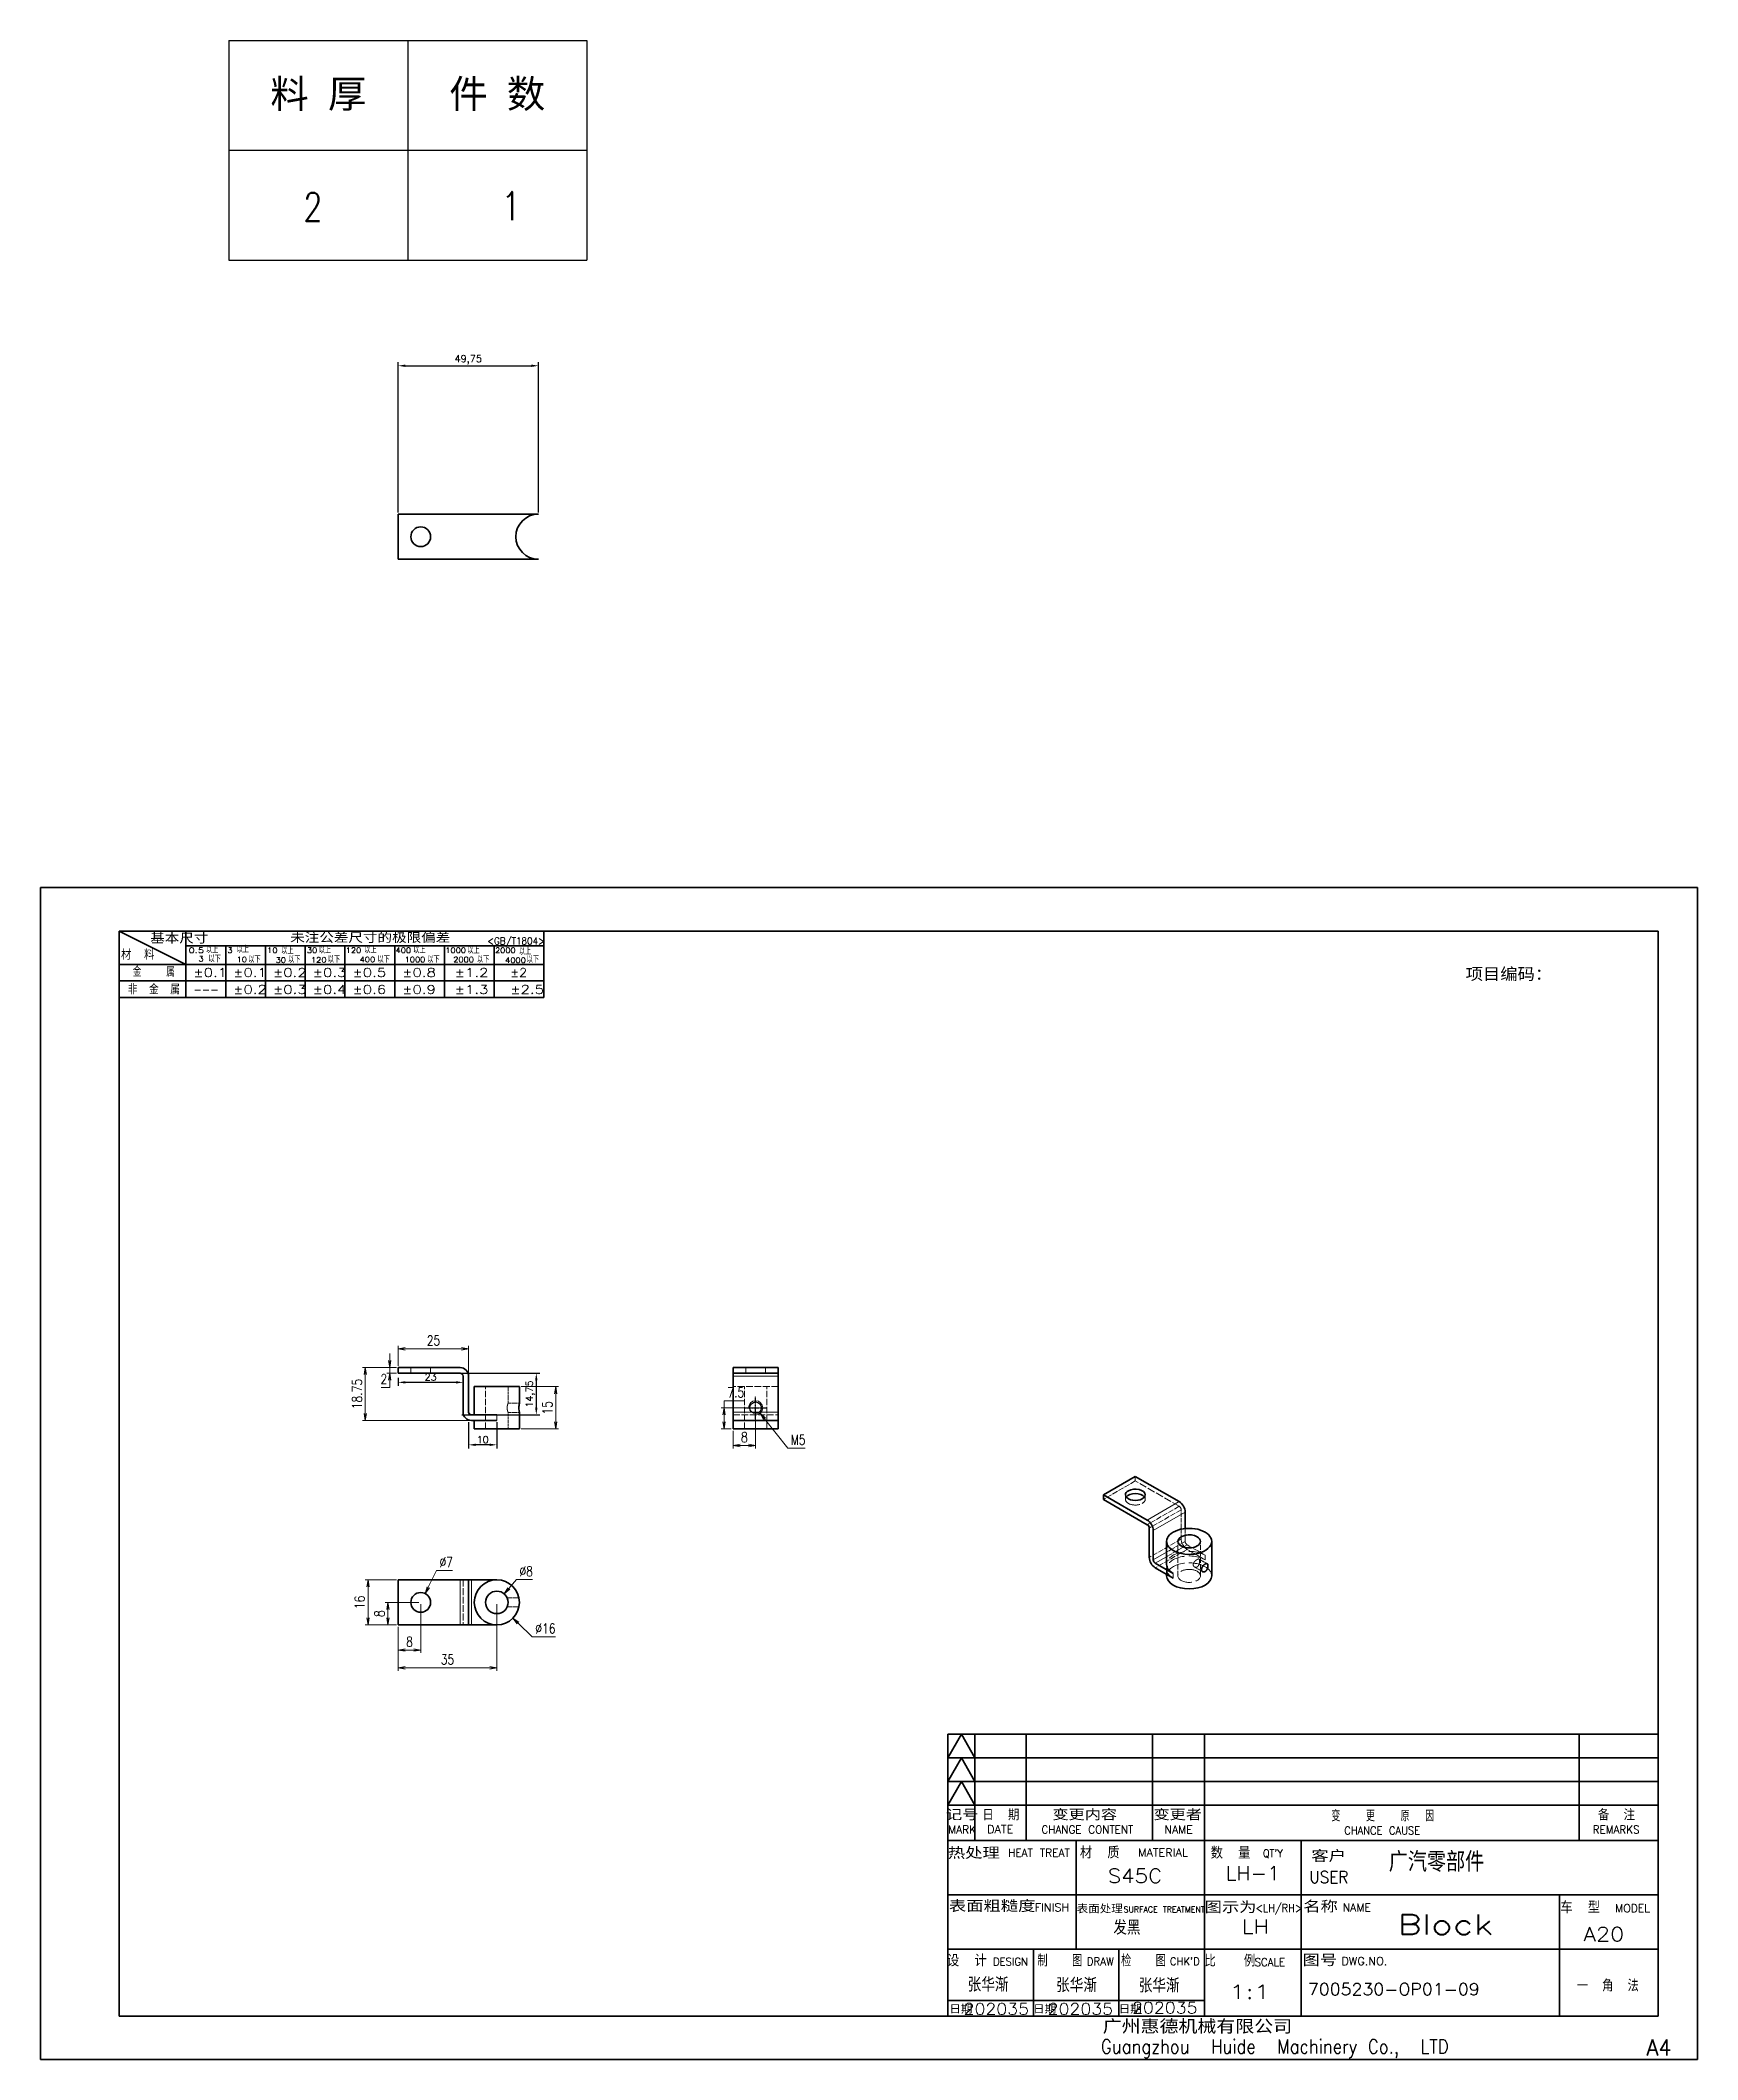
# Model space of a CAD drawing. Header units: millimetres. Extents: x 1333 to 106363, y -60675 to -5704.
# Drawn here: x 14081 to 14669, y -60481 to -59764 of the extents above; entities that cross this region are included whole.
import ezdxf
from ezdxf.enums import TextEntityAlignment as Align

# ---------------------------------------------------------------- set-up
doc = ezdxf.new("R2010")
doc.units = ezdxf.units.MM
doc.header["$LTSCALE"] = 0.5
doc.linetypes.add('CENTER2', pattern=[1.125, 0.75, -0.125, 0.125, -0.125])
doc.linetypes.add('DASHED', pattern=[15, 12, -3])
doc.layers.add('CON', color=4, linetype='Continuous', lineweight=20)
doc.styles.add('DIM', font='romans.shx', dxfattribs={"width": 0.8, "bigfont": 'bigfont.shx'})
doc.styles.add('HD', font='txt.shx', dxfattribs={"bigfont": 'gbcbig.shx'})
doc.styles.get("Standard").update_dxf_attribs({"font": 'simplex.shx'})
doc.dimstyles.new('DEH 1-1', dxfattribs={"dimtxt": 3.5, "dimasz": 2.5, "dimexe": 1, "dimexo": 0.625, "dimgap": 1.2, "dimtad": 1, "dimtoh": 1, "dimdsep": 46, "dimtxsty": 'DIM', "dimblk": 'OPEN', "dimcen": 0, "dimclrd": 8, "dimclre": 8, "dimclrt": 2, "dimazin": 2, "dimtfac": 0.5, "dimtmove": 0, "dimatfit": 3, "dimldrblk": 'OPEN', "dimfxl": 1, "dimtolj": 2, "dimlwd": 18, "dimlwe": 18, "dimarcsym": 0})
doc.dimstyles.new('DEH 1-1$3', dxfattribs={"dimtxt": 3.5, "dimasz": 2.5, "dimexe": 1, "dimexo": 0.625, "dimgap": 1.2, "dimtad": 1, "dimtoh": 1, "dimdsep": 46, "dimtxsty": 'DIM', "dimblk": 'OPEN', "dimcen": 0, "dimclrd": 8, "dimclre": 8, "dimclrt": 2, "dimazin": 2, "dimtfac": 0.5, "dimtofl": 0, "dimtmove": 0, "dimatfit": 3, "dimldrblk": 'OPEN', "dimfxl": 1, "dimtolj": 2, "dimlwd": 18, "dimlwe": 18, "dimarcsym": 0})
doc.dimstyles.get("Standard").update_dxf_attribs({"dimtxt": 0.18, "dimasz": 0.18, "dimexe": 0.18, "dimexo": 0.0625, "dimgap": 0.09, "dimtad": 0, "dimtih": 1, "dimtoh": 1, "dimdec": 4, "dimzin": 0, "dimdsep": 46, "dimtxsty": 'Standard', "dimcen": 0.09, "dimadec": 0, "dimazin": 0, "dimtfac": 1, "dimtdec": 4, "dimtofl": 0, "dimtmove": 0, "dimatfit": 3, "dimfxl": 1, "dimtolj": 1, "dimtzin": 0, "dimarcsym": 0})

msp = doc.modelspace()

# ---------------------------------------------------------------- texts
at = {"color": 9, "lineweight": 13, "style": 'HD'}
for s, height, width, p, p2 in [('基本尺寸', 3.528, 2.048397, (14120.25, -60084.581), (14140.894, -60084.581)), ('未注公差尺寸的极限偏差', 3.528, 2.026326, (14169.925, -60084.38), (14226.696, -60084.38)), ('<GB/T1804>', 2.52, 0.912731, (14239.876, -60084.976), (14260.193, -60084.976)), ('材 料', 3.528, 1.397717, (14109.871, -60090.339), (14121.709, -60090.339)), ('0.5', 1.89, 1.583638, (14133.835, -60087.933), (14139.323, -60087.933)), ('3', 1.89, 1.451668, (14137.362, -60090.932), (14139.191, -60090.932)), ('以上', 2.268, 1.381754, (14140.012, -60087.924), (14144.402, -60087.924)), ('以下', 2.268, 1.426689, (14140.912, -60091.187), (14145.302, -60091.187)), ('3', 1.89, 1.451668, (14147.628, -60087.933), (14149.457, -60087.933)), ('以上', 2.268, 1.381754, (14150.915, -60087.818), (14155.305, -60087.818)), ('10', 1.89, 1.659049, (14150.92, -60091.179), (14154.578, -60091.179)), ('以下', 2.268, 1.426689, (14155.024, -60091.381), (14159.414, -60091.381)), ('10', 1.89, 1.659049, (14161.74, -60087.933), (14165.398, -60087.933)), ('30', 1.89, 1.290371, (14164.768, -60091.39), (14168.426, -60091.39)), ('以上', 2.268, 1.381754, (14166.716, -60088.241), (14171.105, -60088.241)), ('以下', 2.268, 1.426689, (14169.136, -60091.381), (14173.526, -60091.381)), ('30', 1.89, 1.290371, (14175.852, -60087.933), (14179.511, -60087.933)), ('120', 1.89, 1.340001, (14177.308, -60091.338), (14182.795, -60091.338)), ('以上', 2.268, 1.381754, (14180.044, -60088.083), (14184.434, -60088.083)), ('以下', 2.268, 1.426689, (14183.248, -60091.381), (14187.638, -60091.381)), ('120', 1.89, 1.340001, (14189.628, -60087.933), (14195.115, -60087.933)), ('400', 1.89, 1.244287, (14194.564, -60091.179), (14200.051, -60091.179)), ('以上', 2.268, 1.381754, (14196.185, -60087.977), (14200.574, -60087.977)), ('以下', 2.268, 1.426689, (14200.888, -60091.381), (14205.278, -60091.381)), ('400', 1.89, 1.244287, (14207.315, -60087.933), (14212.803, -60087.933)), ('1000', 1.89, 1.366185, (14210.532, -60091.232), (14217.848, -60091.232)), ('以上', 2.268, 1.381754, (14213.536, -60088.03), (14217.925, -60088.03)), ('以下', 2.268, 1.426689, (14218.528, -60091.381), (14222.918, -60091.381)), ('1000', 1.89, 1.366185, (14224.956, -60087.933), (14232.271, -60087.933)), ('2000', 1.89, 1.222376, (14227.779, -60091.232), (14235.095, -60091.232)), ('以上', 2.268, 1.381754, (14232.73, -60088.135), (14237.12, -60088.135)), ('以下', 2.268, 1.426689, (14236.168, -60091.381), (14240.558, -60091.381)), ('2000', 1.89, 1.222376, (14242.596, -60087.933), (14249.912, -60087.933)), ('4000', 1.89, 1.222376, (14246.197, -60091.482), (14253.513, -60091.482)), ('以上', 2.268, 1.381907, (14251.042, -60088.547), (14255.433, -60088.547)), ('以下', 2.268, 1.426847, (14253.808, -60091.381), (14258.198, -60091.381)), ('非 金 属', 3.528, 1.281426, (14112.281, -60102.621), (14130.797, -60102.621)), ('金   属', 3.528, 0.965088, (14114.087, -60096.343), (14128.958, -60096.343)), ('%%p0.1', 3.086, 1.548386, (14135.571, -60096.41), (14147.517, -60096.41)), ('%%p0.1', 3.086, 1.548386, (14149.683, -60096.41), (14161.628, -60096.41)), ('%%p0.2', 3.086, 1.366223, (14163.794, -60096.41), (14175.74, -60096.41)), ('%%p0.3', 3.086, 1.366223, (14177.907, -60096.41), (14189.852, -60096.41)), ('%%p0.5', 3.086, 1.366223, (14192.019, -60096.41), (14203.964, -60096.41)), ('%%p0.8', 3.086, 1.366223, (14209.659, -60096.41), (14221.604, -60096.41)), ('%%p1.2', 3.086, 1.451612, (14228.302, -60096.41), (14240.248, -60096.41)), ('%%p2', 3.086, 1.161337, (14248.007, -60096.41), (14253.98, -60096.41)), ('---', 3.086, 1.088724, (14135.571, -60102.414), (14144.53, -60102.414)), ('%%p0.2', 3.086, 1.366223, (14149.683, -60102.414), (14161.628, -60102.414)), ('%%p0.3', 3.086, 1.366223, (14163.794, -60102.414), (14175.74, -60102.414)), ('%%p0.4', 3.086, 1.366223, (14177.907, -60102.414), (14189.852, -60102.414)), ('%%p0.6', 3.086, 1.366223, (14192.019, -60102.414), (14203.964, -60102.414)), ('%%p0.9', 3.086, 1.366223, (14209.659, -60102.414), (14221.604, -60102.414)), ('%%p1.3', 3.086, 1.451612, (14228.302, -60102.414), (14240.248, -60102.414)), ('%%p2.5', 3.086, 1.290375, (14248.007, -60102.414), (14259.953, -60102.414)), ('记号', 3.92, 2.139223, (14402.606, -60395.656), (14414.075, -60395.656)), ('日 期', 3.92, 1.417204, (14415.476, -60395.656), (14428.629, -60395.656)), ('变更内容', 3.92, 2.048368, (14440.364, -60395.656), (14463.302, -60395.656)), ('变更者', 3.92, 2.061634, (14476.229, -60395.656), (14493.433, -60395.656)), ('变   更   原  因', 3.92, 0.861833, (14539.35, -60396.01), (14575.767, -60396.01)), ('备 注', 3.92, 1.397671, (14633.906, -60395.656), (14647.06, -60395.656)), ('MARK', 2.8, 0.967272, (14403.352, -60400.32), (14413.282, -60400.32)), ('DATE', 2.8, 0.908869, (14417.171, -60400.216), (14426.502, -60400.216)), ('CHANGE CONTENT', 2.8, 0.851013, (14436.464, -60400.32), (14469.029, -60400.32)), ('NAME', 2.8, 0.974787, (14480.132, -60400.32), (14490.14, -60400.32)), ('CHANCE CAUSE', 2.8, 0.824229, (14543.89, -60400.674), (14570.814, -60400.674)), ('REMARKS', 2.8, 0.89073, (14632.051, -60400.32), (14648.678, -60400.32)), ('热处理', 4.2, 2.072341, (14403.263, -60409.362), (14421.694, -60409.362)), ('HEAT TREAT', 2.8, 0.808406, (14424.608, -60408.558), (14446.489, -60408.558)), ('材 质', 4.2, 1.404115, (14450.099, -60409.195), (14464.191, -60409.195)), ('MATERIAL', 2.8, 0.863877, (14470.713, -60408.504), (14488.451, -60408.504)), ('数 量', 4.2, 1.404115, (14496.507, -60409.293), (14510.6, -60409.293)), ("QT'Y ", 2.8, 0.730872, (14515.061, -60408.784), (14524.27, -60408.784)), ('客户', 4.2, 2.192286, (14532.195, -60410.452), (14544.483, -60410.452)), ('USER', 4.2, 0.898247, (14531.533, -60417.895), (14545.366, -60417.895)), ('表面粗糙度', 4.2, 2.028, (14403.608, -60428.236), (14434.328, -60428.236)), ('FINISH', 2.8, 0.871303, (14434.098, -60427.96), (14446.296, -60427.96)), ('表面处理', 2.8, 2.05629, (14448.951, -60428.637), (14465.335, -60428.637)), ('SURFACE TREATMENT', 2.1, 0.822015, (14465.617, -60428.311), (14494.388, -60428.311)), ('图示为', 4.2, 2.094155, (14494.348, -60428.625), (14512.779, -60428.625)), ('<LH/RH>', 2.8, 0.935187, (14512.422, -60428.184), (14529.006, -60428.184)), ('名称\u3000', 4.2, 3.157852, (14529.35, -60428.382), (14547.781, -60428.382)), ('NAME', 2.8, 0.974787, (14543.363, -60427.961), (14553.371, -60427.961)), ('车 型', 4.2, 1.404115, (14620.575, -60428.635), (14634.668, -60428.635)), ('MODEL', 2.8, 0.947515, (14640.025, -60428.23), (14652.406, -60428.23)), ('设 计', 4.2, 1.410626, (14402.953, -60447.507), (14417.046, -60447.507)), ('制  图', 4.2, 1.138953, (14435.034, -60447.507), (14450.933, -60447.507)), ('检  图', 4.2, 1.138953, (14464.712, -60447.507), (14480.61, -60447.507)), ('比  例\u3000', 4.2, 1.553299, (14494.302, -60447.561), (14516.344, -60447.561)), ('图号', 4.2, 2.139247, (14529.093, -60447.414), (14541.381, -60447.414)), (' DESIGN', 2.8, 0.828903, (14416.97, -60447.205), (14431.669, -60447.205)), (' DRAW', 2.8, 0.856306, (14450.151, -60447.135), (14462.14, -60447.135)), ("CHK'D", 2.8, 0.908705, (14482.051, -60447.1), (14492.652, -60447.1)), ('SCALE', 2.8, 0.829954, (14512.068, -60447.386), (14522.913, -60447.386)), ('DWG.NO.', 2.8, 1.026252, (14542.903, -60447.021), (14559.186, -60447.021)), ('一 角 法', 4.2, 1.271132, (14626.378, -60456.373), (14648.42, -60456.373)), ('日期', 2.8, 2.139332, (14403.783, -60464.189), (14411.976, -60464.189)), ('日期', 2.8, 2.139332, (14433.515, -60464.189), (14441.707, -60464.189)), ('日期', 2.8, 2.139332, (14463.839, -60464.189), (14472.031, -60464.189))]:
    msp.add_text(s, height=height, dxfattribs=dict(at, width=width)).set_placement(p, p2, align=Align.FIT)
at = {"color": 9, "lineweight": 13, "width": 1.850586}
msp.add_text('项目编码：', height=4.2, dxfattribs=at).set_placement((14586.965, -60097.447), (14617.685, -60097.447), align=Align.FIT)
at = {"color": 3, "lineweight": 13, "style": 'HD'}
for s, height, width, p, p2 in [('广汽零部件', 7, 1.34574, (14559.691, -60413.903), (14593.562, -60413.903)), ('S45C', 5, 1.0557, (14459.958, -60417.889), (14479.312, -60417.889)), ('LH-1', 5, 1.16127, (14501.752, -60416.903), (14521.106, -60416.903)), ('发黑', 5, 1.403917, (14461.951, -60436.219), (14471.629, -60436.219)), ('LH', 5, 1.161328, (14507.477, -60435.796), (14517.154, -60435.796)), ('Block', 7, 1.161295, (14562.844, -60436.114), (14596.715, -60436.114)), ('A20', 5, 1.161328, (14628.722, -60438.533), (14643.238, -60438.533)), ('张华渐', 5, 1.363909, (14410.263, -60456.455), (14424.779, -60456.455)), ('张华渐', 5, 1.363909, (14441.658, -60456.641), (14456.175, -60456.641)), ('张华渐', 5, 1.363909, (14470.974, -60456.756), (14485.49, -60456.756)), ('1:1', 5, 2.17749, (14503.086, -60459.003), (14517.602, -60459.003)), ('7005230-OP01-09', 4.2, 1.075269, (14530.994, -60457.664), (14591.962, -60457.664)), ('202035', 4, 1.088699, (14408.845, -60464.586), (14432.07, -60464.586)), ('202035', 4, 1.088699, (14438.665, -60464.586), (14461.891, -60464.586)), ('202035', 4, 1.088699, (14468.617, -60464.151), (14491.843, -60464.151))]:
    msp.add_text(s, height=height, dxfattribs=dict(at, width=width)).set_placement(p, p2, align=Align.FIT)
at = {"color": 1, "lineweight": 13, "style": 'HD', "width": 1.0557}
msp.add_text('S45C', height=5, dxfattribs=at).set_placement((14459.958, -60417.889), (14479.312, -60417.889), align=Align.FIT)
at = {"color": 7, "lineweight": 13, "style": 'HD'}
for s, height, width, p, p2 in [('广州惠德机械有限公司', 5, 1.877356, (14458.194, -60471.366), (14525.386, -60471.366)), ('Guangzhou  Huide  Machinery Co.,  LTD  ', 5, 0.717937, (14457.542, -60478.392), (14588.565, -60478.392)), ('A4', 5.6, 0.945347, (14651.194, -60479.047), (14660.018, -60479.047))]:
    msp.add_text(s, height=height, dxfattribs=dict(at, width=width)).set_placement(p, p2, align=Align.FIT)

# ---------------------------------------------------------------- blocks, each defined once
blk = doc.blocks.new('CENTER_TAP_5_H')
at = {"color": 1, "linetype": 'CENTER2', "ltscale": 0.1}
for p, q in [((-4, 0), (4, 0)), ((0, -4), (0, 4))]:
    blk.add_line(p, q, dxfattribs=at)
blk.add_circle((0, 0), 2.07)
at = {"layer": 'CON'}
blk.add_arc((0, 0), 2.5, 270, 180, dxfattribs=at)
blk = doc.blocks.new('_Open')
at = {"color": 0, "linetype": 'ByBlock', "lineweight": -2}
for p, q in [((-1, 0.17), (0, 0)), ((-1, -0.17), (0, 0)), ((0, 0), (-1, 0))]:
    blk.add_line(p, q, dxfattribs=at)
blk = doc.blocks.new('*D307')
at = {"color": 8, "lineweight": 18, "transparency": 16777216}
for p, q in [((14216.23, -60318.96), (14216.23, -60336.23)), ((14208.23, -60326.96), (14208.23, -60336.23)), ((14210.73, -60335.23), (14213.73, -60335.23))]:
    blk.add_line(p, q, dxfattribs=at)
at = {"layer": 'Defpoints', "color": 0, "transparency": 16777216}
for p in [(14216.23, -60318.33), (14208.23, -60326.33), (14216.23, -60335.23)]:
    blk.add_point(p, dxfattribs=at)
at = {"color": 8, "lineweight": 18, "transparency": 16777216, "xscale": 2.5, "yscale": 2.5, "zscale": 2.5, "rotation": 180}
blk.add_blockref('_Open', (14208.23, -60335.23), dxfattribs=at)
at = {"color": 8, "lineweight": 18, "transparency": 16777216, "xscale": 2.5, "yscale": 2.5, "zscale": 2.5}
blk.add_blockref('_Open', (14216.23, -60335.23), dxfattribs=at)
at = {"color": 2, "transparency": 16777216, "insert": (14212.23, -60332.28), "char_height": 3.5, "attachment_point": 5, "style": 'DIM'}
blk.add_mtext('\\A2;8', dxfattribs=at)
blk = doc.blocks.new('*D308')
at = {"color": 8, "lineweight": 18, "transparency": 16777216}
for p, q in [((14243.23, -60318.96), (14243.23, -60342.56)), ((14208.23, -60326.96), (14208.23, -60342.56)), ((14210.73, -60341.56), (14240.73, -60341.56))]:
    blk.add_line(p, q, dxfattribs=at)
at = {"layer": 'Defpoints', "color": 0, "transparency": 16777216}
for p in [(14243.23, -60318.33), (14208.23, -60326.33), (14243.23, -60341.56)]:
    blk.add_point(p, dxfattribs=at)
at = {"color": 8, "lineweight": 18, "transparency": 16777216, "xscale": 2.5, "yscale": 2.5, "zscale": 2.5, "rotation": 180}
blk.add_blockref('_Open', (14208.23, -60341.56), dxfattribs=at)
at = {"color": 8, "lineweight": 18, "transparency": 16777216, "xscale": 2.5, "yscale": 2.5, "zscale": 2.5}
blk.add_blockref('_Open', (14243.23, -60341.56), dxfattribs=at)
at = {"color": 2, "transparency": 16777216, "insert": (14225.73, -60338.61), "char_height": 3.5, "attachment_point": 5, "style": 'DIM'}
blk.add_mtext('\\A2;35', dxfattribs=at)
blk = doc.blocks.new('*D309')
at = {"color": 8, "lineweight": 18, "transparency": 16777216}
for p, q in [((14215.6, -60318.33), (14203.57, -60318.33)), ((14204.57, -60323.83), (14204.57, -60320.83)), ((14207.6, -60326.33), (14203.57, -60326.33))]:
    blk.add_line(p, q, dxfattribs=at)
at = {"layer": 'Defpoints', "color": 0, "transparency": 16777216}
for p in [(14204.57, -60318.33), (14216.23, -60318.33), (14208.23, -60326.33)]:
    blk.add_point(p, dxfattribs=at)
at = {"color": 8, "lineweight": 18, "transparency": 16777216, "xscale": 2.5, "yscale": 2.5, "zscale": 2.5}
for p, rotation in [((14204.57, -60318.33), 90), ((14204.57, -60326.33), 270)]:
    blk.add_blockref('_Open', p, dxfattribs=dict(at, rotation=rotation))
at = {"color": 2, "transparency": 16777216, "insert": (14201.62, -60322.33), "char_height": 3.5, "attachment_point": 5, "rotation": 90, "style": 'DIM'}
blk.add_mtext('\\A2;8', dxfattribs=at)
blk = doc.blocks.new('*D310')
at = {"color": 8, "lineweight": 18, "transparency": 16777216}
for p, q in [((14207.6, -60310.33), (14196.52, -60310.33)), ((14197.52, -60312.83), (14197.52, -60323.83)), ((14207.6, -60326.33), (14196.52, -60326.33))]:
    blk.add_line(p, q, dxfattribs=at)
at = {"layer": 'Defpoints', "color": 0, "transparency": 16777216}
for p in [(14208.23, -60310.33), (14197.52, -60326.33), (14208.23, -60326.33)]:
    blk.add_point(p, dxfattribs=at)
at = {"color": 8, "lineweight": 18, "transparency": 16777216, "xscale": 2.5, "yscale": 2.5, "zscale": 2.5}
for p, rotation in [((14197.52, -60310.33), 90), ((14197.52, -60326.33), 270)]:
    blk.add_blockref('_Open', p, dxfattribs=dict(at, rotation=rotation))
at = {"color": 2, "transparency": 16777216, "insert": (14194.57, -60318.33), "char_height": 3.5, "attachment_point": 5, "rotation": 90, "style": 'DIM'}
blk.add_mtext('\\A2;16', dxfattribs=at)
blk = doc.blocks.new('*D311')
at = {"color": 8, "lineweight": 18, "transparency": 16777216}
for p, q in [((14221.88, -60306.99), (14218.9, -60312.96)), ((14227.48, -60306.99), (14221.88, -60306.99))]:
    blk.add_line(p, q, dxfattribs=at)
at = {"layer": 'Defpoints', "color": 0, "transparency": 16777216}
for p in [(14217.79, -60315.2), (14214.66, -60321.47)]:
    blk.add_point(p, dxfattribs=at)
at = {"color": 8, "lineweight": 18, "transparency": 16777216, "xscale": 2.5, "yscale": 2.5, "zscale": 2.5, "rotation": 243.5009904537834}
blk.add_blockref('_Open', (14217.79, -60315.2), dxfattribs=at)
at = {"color": 2, "transparency": 16777216, "insert": (14225.28, -60304.04), "char_height": 3.5, "attachment_point": 5, "style": 'DIM'}
blk.add_mtext('\\A2;∅7', dxfattribs=at)
blk = doc.blocks.new('*D312')
at = {"color": 8, "lineweight": 18, "transparency": 16777216}
for p, q in [((14250.25, -60310.25), (14247.49, -60313.43)), ((14255.85, -60310.25), (14250.25, -60310.25))]:
    blk.add_line(p, q, dxfattribs=at)
at = {"layer": 'Defpoints', "color": 0, "transparency": 16777216}
for p in [(14240.6, -60321.35), (14245.85, -60315.31)]:
    blk.add_point(p, dxfattribs=at)
at = {"color": 8, "lineweight": 18, "transparency": 16777216, "xscale": 2.5, "yscale": 2.5, "zscale": 2.5, "rotation": 229.0281118733286}
blk.add_blockref('_Open', (14245.85, -60315.31), dxfattribs=at)
at = {"color": 2, "transparency": 16777216, "insert": (14253.65, -60307.3), "char_height": 3.5, "attachment_point": 5, "style": 'DIM'}
blk.add_mtext('\\A2;∅8', dxfattribs=at)
blk = doc.blocks.new('*D313')
at = {"color": 8, "lineweight": 18, "transparency": 16777216}
for p, q in [((14255.73, -60330.54), (14250.74, -60325.67)), ((14264, -60330.54), (14255.73, -60330.54))]:
    blk.add_line(p, q, dxfattribs=at)
at = {"layer": 'Defpoints', "color": 0, "transparency": 16777216}
for p in [(14237.5, -60312.75), (14248.95, -60323.92)]:
    blk.add_point(p, dxfattribs=at)
at = {"color": 8, "lineweight": 18, "transparency": 16777216, "xscale": 2.5, "yscale": 2.5, "zscale": 2.5, "rotation": 135.6948778142824}
blk.add_blockref('_Open', (14248.95, -60323.92), dxfattribs=at)
at = {"color": 2, "transparency": 16777216, "insert": (14260.46, -60327.59), "char_height": 3.5, "attachment_point": 5, "style": 'DIM'}
blk.add_mtext('\\A2;∅16', dxfattribs=at)
blk = doc.blocks.new('*D314')
at = {"color": 8, "lineweight": 18, "transparency": 16777216}
for p, q in [((14207.6, -60235.04), (14204.23, -60235.04)), ((14205.23, -60232.54), (14205.23, -60230.04)), ((14205.23, -60235.04), (14205.23, -60237.04)), ((14205.23, -60242.04), (14202.17, -60242.04)), ((14207.6, -60237.04), (14204.23, -60237.04)), ((14205.23, -60239.54), (14205.23, -60242.04))]:
    blk.add_line(p, q, dxfattribs=at)
at = {"layer": 'Defpoints', "color": 0, "transparency": 16777216}
for p in [(14208.23, -60235.04), (14205.23, -60237.04), (14208.23, -60237.04)]:
    blk.add_point(p, dxfattribs=at)
at = {"color": 8, "lineweight": 18, "transparency": 16777216, "xscale": 2.5, "yscale": 2.5, "zscale": 2.5}
for p, rotation in [((14205.23, -60235.04), 270), ((14205.23, -60237.04), 90)]:
    blk.add_blockref('_Open', p, dxfattribs=dict(at, rotation=rotation))
at = {"color": 2, "transparency": 16777216, "insert": (14203.1, -60239.09), "char_height": 3.5, "attachment_point": 5, "style": 'DIM'}
blk.add_mtext('\\A2;2', dxfattribs=at)
blk = doc.blocks.new('*D315')
at = {"color": 8, "lineweight": 18, "transparency": 16777216}
for p, q in [((14208.23, -60234.42), (14208.23, -60227.37)), ((14233.23, -60237.42), (14233.23, -60227.37)), ((14210.73, -60228.37), (14230.73, -60228.37))]:
    blk.add_line(p, q, dxfattribs=at)
at = {"layer": 'Defpoints', "color": 0, "transparency": 16777216}
for p in [(14208.23, -60235.04), (14233.23, -60228.37), (14233.23, -60238.04)]:
    blk.add_point(p, dxfattribs=at)
at = {"color": 8, "lineweight": 18, "transparency": 16777216, "xscale": 2.5, "yscale": 2.5, "zscale": 2.5, "rotation": 180}
blk.add_blockref('_Open', (14208.23, -60228.37), dxfattribs=at)
at = {"color": 8, "lineweight": 18, "transparency": 16777216, "xscale": 2.5, "yscale": 2.5, "zscale": 2.5}
blk.add_blockref('_Open', (14233.23, -60228.37), dxfattribs=at)
at = {"color": 2, "transparency": 16777216, "insert": (14220.73, -60225.42), "char_height": 3.5, "attachment_point": 5, "style": 'DIM'}
blk.add_mtext('\\A2;25', dxfattribs=at)
blk = doc.blocks.new('*D316')
at = {"color": 8, "lineweight": 18, "transparency": 16777216}
for p, q in [((14207.6, -60235.04), (14195.57, -60235.04)), ((14196.57, -60237.54), (14196.57, -60251.29)), ((14234.6, -60253.79), (14195.57, -60253.79))]:
    blk.add_line(p, q, dxfattribs=at)
at = {"layer": 'Defpoints', "color": 0, "transparency": 16777216}
for p in [(14208.23, -60235.04), (14196.57, -60253.79), (14235.23, -60253.79)]:
    blk.add_point(p, dxfattribs=at)
at = {"color": 8, "lineweight": 18, "transparency": 16777216, "xscale": 2.5, "yscale": 2.5, "zscale": 2.5}
for p, rotation in [((14196.57, -60235.04), 90), ((14196.57, -60253.79), 270)]:
    blk.add_blockref('_Open', p, dxfattribs=dict(at, rotation=rotation))
at = {"color": 2, "transparency": 16777216, "insert": (14193.62, -60244.42), "char_height": 3.5, "attachment_point": 5, "rotation": 90, "style": 'DIM'}
blk.add_mtext('\\A2;18.75', dxfattribs=at)
blk = doc.blocks.new('*D317')
at = {"color": 8, "lineweight": 18, "transparency": 16777216}
for p, q in [((14251.85, -60241.79), (14265.14, -60241.79)), ((14264.14, -60254.29), (14264.14, -60244.29)), ((14251.85, -60256.79), (14265.14, -60256.79))]:
    blk.add_line(p, q, dxfattribs=at)
at = {"layer": 'Defpoints', "color": 0, "transparency": 16777216}
for p in [(14251.23, -60241.79), (14264.14, -60241.79), (14251.23, -60256.79)]:
    blk.add_point(p, dxfattribs=at)
at = {"color": 8, "lineweight": 18, "transparency": 16777216, "xscale": 2.5, "yscale": 2.5, "zscale": 2.5}
for p, rotation in [((14264.14, -60241.79), 90), ((14264.14, -60256.79), 270)]:
    blk.add_blockref('_Open', p, dxfattribs=dict(at, rotation=rotation))
at = {"color": 2, "transparency": 16777216, "insert": (14261.19, -60249.29), "char_height": 3.5, "attachment_point": 5, "rotation": 90, "style": 'DIM'}
blk.add_mtext('\\A2;15', dxfattribs=at)
blk = doc.blocks.new('*D318')
at = {"color": 8, "lineweight": 18, "transparency": 16777216}
for p, q in [((14335.05, -60249.92), (14335.05, -60263.68)), ((14327.05, -60257.42), (14327.05, -60263.68)), ((14329.55, -60262.68), (14332.55, -60262.68))]:
    blk.add_line(p, q, dxfattribs=at)
at = {"layer": 'Defpoints', "color": 0, "transparency": 16777216}
for p in [(14335.05, -60249.29), (14327.05, -60256.79), (14335.05, -60262.68)]:
    blk.add_point(p, dxfattribs=at)
at = {"color": 8, "lineweight": 18, "transparency": 16777216, "xscale": 2.5, "yscale": 2.5, "zscale": 2.5, "rotation": 180}
blk.add_blockref('_Open', (14327.05, -60262.68), dxfattribs=at)
at = {"color": 8, "lineweight": 18, "transparency": 16777216, "xscale": 2.5, "yscale": 2.5, "zscale": 2.5}
blk.add_blockref('_Open', (14335.05, -60262.68), dxfattribs=at)
at = {"color": 2, "transparency": 16777216, "insert": (14331.05, -60259.73), "char_height": 3.5, "attachment_point": 5, "style": 'DIM'}
blk.add_mtext('\\A2;8', dxfattribs=at)
blk = doc.blocks.new('*D319')
at = {"color": 8, "lineweight": 18, "transparency": 16777216}
for p, q in [((14334.42, -60249.29), (14322.86, -60249.29)), ((14323.86, -60249.29), (14323.86, -60246.79)), ((14323.86, -60246.79), (14330.93, -60246.79)), ((14326.42, -60256.79), (14322.86, -60256.79)), ((14323.86, -60254.29), (14323.86, -60251.79))]:
    blk.add_line(p, q, dxfattribs=at)
at = {"layer": 'Defpoints', "color": 0, "transparency": 16777216}
for p in [(14323.86, -60249.29), (14335.05, -60249.29), (14327.05, -60256.79)]:
    blk.add_point(p, dxfattribs=at)
at = {"color": 8, "lineweight": 18, "transparency": 16777216, "xscale": 2.5, "yscale": 2.5, "zscale": 2.5}
for p, rotation in [((14323.86, -60249.29), 90), ((14323.86, -60256.79), 270)]:
    blk.add_blockref('_Open', p, dxfattribs=dict(at, rotation=rotation))
at = {"color": 2, "transparency": 16777216, "insert": (14328, -60243.84), "char_height": 3.5, "attachment_point": 5, "style": 'DIM'}
blk.add_mtext('\\A2;7.5', dxfattribs=at)
blk = doc.blocks.new('*D320')
at = {"color": 8, "lineweight": 18, "transparency": 16777216}
for p, q in [((14346.46, -60263.62), (14338.16, -60253.2)), ((14352.59, -60263.62), (14346.46, -60263.62))]:
    blk.add_line(p, q, dxfattribs=at)
at = {"layer": 'Defpoints', "color": 0, "transparency": 16777216}
for p in [(14333.49, -60247.34), (14336.61, -60251.25)]:
    blk.add_point(p, dxfattribs=at)
at = {"color": 8, "lineweight": 18, "transparency": 16777216, "xscale": 2.5, "yscale": 2.5, "zscale": 2.5, "rotation": 128.5395403943476}
blk.add_blockref('_Open', (14336.61, -60251.25), dxfattribs=at)
at = {"color": 2, "transparency": 16777216, "insert": (14350.13, -60260.67), "char_height": 3.5, "attachment_point": 5, "style": 'DIM'}
blk.add_mtext('\\A2;M5', dxfattribs=at)
blk = doc.blocks.new('*D328')
at = {"color": 0, "lineweight": -2, "transparency": 16777216}
for p, q in [((14208.23, -60238.67), (14208.23, -60241.52)), ((14228.73, -60240.27), (14210.73, -60240.27)), ((14231.23, -60238.67), (14231.23, -60241.52))]:
    blk.add_line(p, q, dxfattribs=at)
at = {"color": 0, "transparency": 16777216}
for points in [[(14210.73, -60239.85), (14210.73, -60240.69), (14208.23, -60240.27)], [(14228.73, -60239.85), (14228.73, -60240.69), (14231.23, -60240.27)]]:
    blk.add_solid(points, dxfattribs=at)
at = {"layer": 'Defpoints', "color": 0, "transparency": 16777216}
for p in [(14208.23, -60238.04), (14208.23, -60240.27), (14231.23, -60238.04)]:
    blk.add_point(p, dxfattribs=at)
at = {"color": 0, "transparency": 16777216, "insert": (14219.73, -60238.4), "char_height": 2.5, "attachment_point": 5}
blk.add_mtext('23', dxfattribs=at)
blk = doc.blocks.new('*D329')
at = {"color": 0, "lineweight": -2, "transparency": 16777216}
for p, q in [((14230.85, -60237.04), (14258.48, -60237.04)), ((14257.23, -60239.54), (14257.23, -60249.29)), ((14230.85, -60251.79), (14258.48, -60251.79))]:
    blk.add_line(p, q, dxfattribs=at)
at = {"color": 0, "transparency": 16777216}
for points in [[(14256.81, -60239.54), (14257.65, -60239.54), (14257.23, -60237.04)], [(14256.81, -60249.29), (14257.65, -60249.29), (14257.23, -60251.79)]]:
    blk.add_solid(points, dxfattribs=at)
at = {"layer": 'Defpoints', "color": 0, "transparency": 16777216}
for p in [(14230.23, -60237.04), (14230.23, -60251.79), (14257.23, -60251.79)]:
    blk.add_point(p, dxfattribs=at)
at = {"color": 0, "transparency": 16777216, "insert": (14255.12, -60244.42), "char_height": 2.5, "attachment_point": 5, "rotation": 90}
blk.add_mtext('14,75', dxfattribs=at)
blk = doc.blocks.new('*D330')
at = {"color": 0, "lineweight": -2, "transparency": 16777216}
for p, q in [((14233.23, -60254.42), (14233.23, -60263.68)), ((14243.23, -60254.42), (14243.23, -60263.68)), ((14240.73, -60262.43), (14235.73, -60262.43))]:
    blk.add_line(p, q, dxfattribs=at)
at = {"color": 0, "transparency": 16777216}
for points in [[(14235.73, -60262.01), (14235.73, -60262.85), (14233.23, -60262.43)], [(14240.73, -60262.01), (14240.73, -60262.85), (14243.23, -60262.43)]]:
    blk.add_solid(points, dxfattribs=at)
at = {"layer": 'Defpoints', "color": 0, "transparency": 16777216}
for p in [(14233.23, -60253.79), (14243.23, -60253.79), (14233.23, -60262.43)]:
    blk.add_point(p, dxfattribs=at)
at = {"color": 0, "transparency": 16777216, "insert": (14238.23, -60260.56), "char_height": 2.5, "attachment_point": 5}
blk.add_mtext('10', dxfattribs=at)
blk = doc.blocks.new('*D331')
at = {"color": 0, "lineweight": -2, "transparency": 16777216}
for p, q in [((14208.23, -59931.62), (14208.23, -59878.34)), ((14210.73, -59879.59), (14255.48, -59879.59)), ((14257.98, -59931.62), (14257.98, -59878.34))]:
    blk.add_line(p, q, dxfattribs=at)
at = {"color": 0, "transparency": 16777216}
for points in [[(14210.73, -59879.17), (14210.73, -59880.01), (14208.23, -59879.59)], [(14255.48, -59879.17), (14255.48, -59880.01), (14257.98, -59879.59)]]:
    blk.add_solid(points, dxfattribs=at)
at = {"layer": 'Defpoints', "color": 0, "transparency": 16777216}
for p in [(14257.98, -59879.59), (14208.23, -59932.25), (14257.98, -59932.25)]:
    blk.add_point(p, dxfattribs=at)
at = {"color": 0, "transparency": 16777216, "insert": (14233.1, -59877.48), "char_height": 2.5, "attachment_point": 5}
blk.add_mtext('49,75', dxfattribs=at)
blk = doc.blocks.new('*T44')
at = {"color": 0, "linetype": 'ByBlock', "lineweight": -2, "transparency": 16777216}
for p, q in [((0, 0), (127, 0)), ((0, 0), (0, -78)), ((63.5, 0), (63.5, -78)), ((127, 0), (127, -78)), ((0, -39), (127, -39)), ((0, -78), (127, -78))]:
    blk.add_line(p, q, dxfattribs=at)
at = {"color": 0, "transparency": 16777216, "char_height": 10, "width": 60.5, "attachment_point": 5}
for s, insert in [('{\\fSimSun|b0|i0|c134|p2;料 厚}', (31.75, -19.5)), ('{\\fSimSun|b0|i0|c134|p2;件 数}', (95.25, -19.5))]:
    blk.add_mtext(s, dxfattribs=dict(at, insert=insert))
blk = doc.blocks.new('拆图参数')
blk.add_blockref('*T44', (-63.5, 78))
at = {"style": 'DIM', "width": 0.8}
blk.add_attdef('6', text='', height=10, dxfattribs=at).set_placement((-37.13, 18.91), align=Align.MIDDLE_LEFT)
blk.add_attdef('1', text='', height=10, dxfattribs=at).set_placement((36.65, 19.27), align=Align.MIDDLE_CENTER)

# ---------------------------------------------------------------- dimensions: what is measured, and where the dimension line sits
for base, p1, p2, picture, middle in [((14257.975, -59879.589), (14208.225, -59932.246), (14257.975, -59932.246), '*D331', (14233.1, -59877.476)), ((14208.225, -60240.27), (14231.225, -60238.041), (14208.225, -60238.041), '*D328', (14219.725, -60238.395)), ((14233.225, -60262.43), (14243.225, -60253.794), (14233.225, -60253.794), '*D330', (14238.225, -60260.555))]:
    dim = msp.add_linear_dim(base=base, p1=p1, p2=p2, dimstyle='Standard', override={"dimtxt": 2.5, "dimasz": 2.5, "dimexe": 1.25, "dimexo": 0.625, "dimgap": 0.625, "dimtad": 1, "dimtih": 0, "dimtoh": 0, "dimdec": 2, "dimzin": 8, "dimdsep": 44, "dimcen": 2.5, "dimtdec": 2, "dimtofl": 1, "dimatfit": 0, "dimtolj": 0, "dimtzin": 8, "dimarcsym": 1})
    dim.commit()
    dim.dimension.update_dxf_attribs({"geometry": picture, "text_midpoint": middle})
for base, p1, p2, picture, middle in [((14233.225, -60228.369), (14208.225, -60235.041), (14233.225, -60238.041), '*D315', (14220.725, -60225.419)), ((14335.049, -60262.677), (14327.049, -60256.794), (14335.049, -60249.294), '*D318', (14331.049, -60259.727)), ((14216.225, -60335.23), (14208.225, -60326.333), (14216.225, -60318.333), '*D307', (14212.225, -60332.28)), ((14243.225, -60341.556), (14208.225, -60326.333), (14243.225, -60318.333), '*D308', (14225.725, -60338.606))]:
    dim = msp.add_linear_dim(base=base, p1=p1, p2=p2, dimstyle='DEH 1-1')
    dim.commit()
    dim.dimension.update_dxf_attribs({"geometry": picture, "text_midpoint": middle})
for base, p1, p2, picture, middle in [((14196.57, -60253.794), (14208.225, -60235.041), (14235.225, -60253.794), '*D316', (14193.62, -60244.418)), ((14205.233, -60237.041), (14208.225, -60235.041), (14208.225, -60237.041), '*D314', (14203.1, -60239.091)), ((14264.139, -60241.794), (14251.225, -60256.794), (14251.225, -60241.794), '*D317', (14261.189, -60249.294)), ((14323.863, -60249.294), (14327.049, -60256.794), (14335.049, -60249.294), '*D319', (14327.996, -60243.844)), ((14197.519, -60326.333), (14208.225, -60310.333), (14208.225, -60326.333), '*D310', (14194.569, -60318.333)), ((14204.569, -60318.333), (14208.225, -60326.333), (14216.225, -60318.333), '*D309', (14201.619, -60322.333))]:
    dim = msp.add_linear_dim(base=base, p1=p1, p2=p2, angle=90, dimstyle='DEH 1-1')
    dim.commit()
    dim.dimension.update_dxf_attribs({"geometry": picture, "text_midpoint": middle})
dim = msp.add_linear_dim(base=(14257.231, -60251.794), p1=(14230.225, -60237.041), p2=(14230.225, -60251.794), angle=90, dimstyle='Standard', override={"dimtxt": 2.5, "dimasz": 2.5, "dimexe": 1.25, "dimexo": 0.625, "dimgap": 0.625, "dimtad": 1, "dimtih": 0, "dimtoh": 0, "dimdec": 2, "dimzin": 8, "dimdsep": 44, "dimcen": 2.5, "dimtdec": 2, "dimtofl": 1, "dimatfit": 0, "dimtolj": 0, "dimtzin": 8, "dimarcsym": 1})
dim.commit()
dim.dimension.update_dxf_attribs({"geometry": '*D329', "text_midpoint": (14255.118, -60244.418)})
dim = msp.add_diameter_dim_2p(p1=(14333.492, -60247.339), p2=(14336.607, -60251.25), dimstyle='DEH 1-1$3', override={"dimpost": 'M<>'})
dim.commit()
dim.dimension.update_dxf_attribs({"geometry": '*D320', "text_midpoint": (14350.125, -60263.617), "dimtype": 163})
for p1, p2, picture, middle in [((14214.664, -60321.465), (14217.787, -60315.201), '*D311', (14225.282, -60306.988)), ((14240.603, -60321.353), (14245.848, -60315.313), '*D312', (14253.649, -60310.245)), ((14237.5, -60312.745), (14248.95, -60323.921), '*D313', (14260.464, -60330.538))]:
    dim = msp.add_diameter_dim_2p(p1=p1, p2=p2, dimstyle='DEH 1-1$3')
    dim.commit()
    dim.dimension.update_dxf_attribs({"geometry": picture, "text_midpoint": middle, "dimtype": 163})

# ---------------------------------------------------------------- linework, layer by layer
at = {"color": 171, "lineweight": 35, "ltscale": 0.4}
for p, q in [((14208.225, -59932.246), (14208.225, -59948.246)), ((14327.049, -60235.041), (14343.049, -60235.041)), ((14327.049, -60237.041), (14343.049, -60237.041)), ((14327.049, -60253.794), (14343.049, -60253.794)), ((14343.049, -60256.794), (14327.049, -60256.794)), ((14208.225, -60310.333), (14208.225, -60326.333)), ((14233.225, -60310.333), (14233.225, -60326.333))]:
    msp.add_line(p, q, dxfattribs=at)
at = {"color": 171, "lineweight": 35, "ltscale": 0.225}
for p, q in [((14208.225, -59932.246), (14257.975, -59932.246)), ((14234.225, -60251.794), (14243.225, -60251.794)), ((14234.225, -60253.794), (14243.225, -60253.794)), ((14234.225, -60310.333), (14243.225, -60310.333))]:
    msp.add_line(p, q, dxfattribs=at)
at = {"color": 171, "lineweight": 35, "ltscale": 0.224695}
for p, q in [((14208.225, -59948.246), (14257.963, -59948.246)), ((14234.225, -60326.333), (14243.213, -60326.333))]:
    msp.add_line(p, q, dxfattribs=at)
at = {"color": 30, "lineweight": 35}
for p, q in [((14669.276, -60064.755), (14081.276, -60064.755)), ((14081.276, -60480.555), (14081.276, -60064.755)), ((14669.276, -60480.555), (14669.276, -60064.755)), ((14081.276, -60480.555), (14669.276, -60480.555))]:
    msp.add_line(p, q, dxfattribs=at)
at = {"color": 7, "lineweight": 35}
for p, q in [((14081.276, -60064.755), (14081.276, -60480.555)), ((14669.276, -60064.755), (14081.276, -60064.755)), ((14669.276, -60480.555), (14669.276, -60064.755)), ((14109.276, -60080.155), (14109.276, -60465.155)), ((14655.276, -60080.155), (14109.276, -60080.155)), ((14655.276, -60465.155), (14655.276, -60080.155)), ((14655.276, -60402.855), (14403.276, -60402.855)), ((14109.276, -60465.155), (14655.276, -60465.155)), ((14081.276, -60480.555), (14669.276, -60480.555))]:
    msp.add_line(p, q, dxfattribs=at)
at = {"color": 9, "lineweight": 35}
for p, q in [((14109.276, -60080.155), (14132.908, -60091.999)), ((14132.908, -60103.675), (14132.908, -60080.155)), ((14259.916, -60103.675), (14259.916, -60080.155)), ((14109.276, -60091.999), (14259.916, -60091.999)), ((14132.908, -60085.447), (14259.916, -60085.447)), ((14109.276, -60097.837), (14259.916, -60097.837)), ((14109.276, -60103.675), (14259.916, -60103.675)), ((14403.276, -60365.055), (14655.276, -60365.055)), ((14403.276, -60465.155), (14403.276, -60365.055)), ((14412.877, -60402.855), (14412.877, -60365.055)), ((14431.077, -60402.855), (14431.077, -60365.055)), ((14475.877, -60402.855), (14475.877, -60365.055)), ((14494.276, -60465.155), (14494.276, -60365.055)), ((14627.276, -60365.055), (14627.276, -60402.855)), ((14403.276, -60373.455), (14655.276, -60373.455)), ((14403.276, -60381.855), (14655.276, -60381.855)), ((14403.276, -60390.255), (14655.276, -60390.255)), ((14403.276, -60390.255), (14655.276, -60390.255)), ((14655.276, -60402.855), (14403.276, -60402.855)), ((14528.576, -60402.855), (14528.576, -60465.155)), ((14528.576, -60422.105), (14403.276, -60422.105)), ((14528.576, -60422.105), (14655.276, -60422.105)), ((14620.276, -60422.105), (14620.276, -60465.155)), ((14528.576, -60441.355), (14403.276, -60441.355)), ((14433.628, -60441.355), (14433.628, -60465.155)), ((14463.952, -60441.355), (14463.952, -60465.155)), ((14528.576, -60441.355), (14655.276, -60441.355)), ((14403.276, -60459.555), (14494.276, -60459.555))]:
    msp.add_line(p, q, dxfattribs=at)
at = {"color": 9, "lineweight": 35, "ltscale": 0.4557}
for p, q in [((14147.02, -60103.675), (14147.02, -60085.447)), ((14161.132, -60103.675), (14161.132, -60085.447)), ((14175.244, -60103.675), (14175.244, -60085.447)), ((14189.356, -60103.675), (14189.356, -60085.447)), ((14206.996, -60103.675), (14206.996, -60085.447)), ((14224.636, -60103.675), (14224.636, -60085.447)), ((14242.276, -60103.675), (14242.276, -60085.447))]:
    msp.add_line(p, q, dxfattribs=at)
at = {"color": 171, "lineweight": 35, "ltscale": 0.05}
for p, q in [((14208.225, -60235.041), (14208.225, -60237.041)), ((14327.049, -60235.041), (14327.049, -60237.041)), ((14343.049, -60235.041), (14343.049, -60237.041))]:
    msp.add_line(p, q, dxfattribs=at)
at = {"color": 171, "lineweight": 35}
for p, q in [((14208.225, -60235.041), (14230.225, -60235.041)), ((14230.225, -60237.041), (14208.225, -60237.041)), ((14208.225, -60310.333), (14230.225, -60310.333)), ((14208.225, -60326.333), (14230.225, -60326.333))]:
    msp.add_line(p, q, dxfattribs=at)
at = {"color": 171, "linetype": 'DASHED', "lineweight": 13, "ltscale": 0.05}
for p, q in [((14212.725, -60237.041), (14212.725, -60235.041)), ((14219.725, -60237.041), (14219.725, -60235.041)), ((14331.549, -60237.041), (14331.549, -60235.041)), ((14338.549, -60237.041), (14338.549, -60235.041)), ((14243.225, -60253.794), (14243.225, -60251.794))]:
    msp.add_line(p, q, dxfattribs=at)
at = {"color": 171, "lineweight": 35, "ltscale": 0.318822}
for p, q in [((14231.225, -60238.041), (14231.225, -60250.794)), ((14233.225, -60238.041), (14233.225, -60250.794)), ((14327.049, -60250.794), (14327.049, -60238.041)), ((14343.049, -60238.041), (14343.049, -60250.794))]:
    msp.add_line(p, q, dxfattribs=at)
at = {"color": 171, "lineweight": 35, "ltscale": 0.2}
for p, q in [((14243.225, -60241.794), (14235.225, -60241.794)), ((14251.225, -60241.794), (14243.225, -60241.794)), ((14243.225, -60256.794), (14235.225, -60256.794)), ((14251.225, -60256.794), (14243.225, -60256.794))]:
    msp.add_line(p, q, dxfattribs=at)
at = {"color": 171, "lineweight": 35, "ltscale": 0.25}
for p, q in [((14235.225, -60251.794), (14235.225, -60241.794)), ((14343.049, -60251.794), (14343.049, -60241.794))]:
    msp.add_line(p, q, dxfattribs=at)
at = {"color": 171, "linetype": 'DASHED', "lineweight": 13, "ltscale": 0.375}
for p, q in [((14239.225, -60256.794), (14239.225, -60241.794)), ((14331.049, -60256.794), (14331.049, -60241.794)), ((14339.049, -60256.794), (14339.049, -60241.794))]:
    msp.add_line(p, q, dxfattribs=at)
at = {"color": 171, "linetype": 'DASHED', "lineweight": 13, "ltscale": 0.146975}
msp.add_line((14247.225, -60247.673), (14247.225, -60241.794), dxfattribs=at)
at = {"color": 171, "lineweight": 35, "ltscale": 0.146975}
for p, q in [((14251.225, -60247.673), (14251.225, -60241.794)), ((14251.225, -60256.794), (14251.225, -60250.915))]:
    msp.add_line(p, q, dxfattribs=at)
at = {"color": 171, "lineweight": 35, "ltscale": 0.025}
for p, q in [((14327.049, -60237.041), (14327.049, -60238.041)), ((14343.049, -60238.041), (14343.049, -60237.041))]:
    msp.add_line(p, q, dxfattribs=at)
at = {"color": 171, "linetype": 'DASHED', "lineweight": 13, "ltscale": 0.4}
for p, q in [((14327.049, -60238.041), (14343.049, -60238.041)), ((14343.049, -60241.794), (14327.049, -60241.794)), ((14327.049, -60250.794), (14343.049, -60250.794)), ((14327.049, -60251.794), (14343.049, -60251.794)), ((14230.225, -60310.333), (14230.225, -60326.333)), ((14231.225, -60310.333), (14231.225, -60326.333)), ((14234.225, -60310.333), (14234.225, -60326.333))]:
    msp.add_line(p, q, dxfattribs=at)
at = {"color": 171, "lineweight": 13, "ltscale": 0.4}
for p, q in [((14327.049, -60238.041), (14343.049, -60238.041)), ((14327.049, -60250.794), (14343.049, -60250.794)), ((14230.225, -60310.333), (14230.225, -60326.333)), ((14234.225, -60310.333), (14234.225, -60326.333))]:
    msp.add_line(p, q, dxfattribs=at)
at = {"color": 171, "linetype": 'DASHED', "lineweight": 13, "ltscale": 0.25}
msp.add_line((14327.049, -60251.794), (14327.049, -60241.794), dxfattribs=at)
at = {"color": 171, "linetype": 'DASHED', "lineweight": 13, "ltscale": 0.099999}
msp.add_line((14251.225, -60247.673), (14247.225, -60247.673), dxfattribs=at)
at = {"color": 171, "lineweight": 35, "ltscale": 0.075}
for p, q in [((14235.225, -60256.794), (14235.225, -60253.794)), ((14327.049, -60253.794), (14327.049, -60250.794)), ((14327.049, -60256.794), (14327.049, -60253.794)), ((14343.049, -60253.794), (14343.049, -60250.794)), ((14343.049, -60256.794), (14343.049, -60253.794)), ((14233.225, -60310.333), (14230.225, -60310.333)), ((14230.225, -60326.333), (14233.225, -60326.333))]:
    msp.add_line(p, q, dxfattribs=at)
at = {"color": 171, "lineweight": 13, "ltscale": 0.05}
msp.add_line((14243.225, -60253.794), (14243.225, -60251.794), dxfattribs=at)
at = {"color": 171, "linetype": 'DASHED', "lineweight": 13, "ltscale": 0.100005}
msp.add_line((14251.225, -60250.915), (14247.225, -60250.915), dxfattribs=at)
at = {"color": 171, "linetype": 'DASHED', "lineweight": 13, "ltscale": 0.146985}
msp.add_line((14247.225, -60256.794), (14247.225, -60250.915), dxfattribs=at)
at = {"color": 171, "linetype": 'DASHED', "lineweight": 13, "ltscale": 0.004149}
msp.add_line((14251.098, -60250.071), (14251.116, -60250.236), dxfattribs=at)
at = {"color": 171, "lineweight": 35, "ltscale": 0.326599}
msp.add_line((14469.773, -60273.617), (14458.46, -60280.149), dxfattribs=at)
at = {"color": 171, "linetype": 'DASHED', "lineweight": 13, "ltscale": 0.326599}
for p, q in [((14469.773, -60275.25), (14458.46, -60281.782)), ((14485.33, -60284.231), (14474.016, -60290.763)), ((14486.037, -60285.456), (14474.723, -60291.988)), ((14486.037, -60295.869), (14474.723, -60302.401)), ((14488.158, -60299.543), (14476.844, -60306.075))]:
    msp.add_line(p, q, dxfattribs=at)
at = {"color": 171, "linetype": 'DASHED', "lineweight": 13, "ltscale": 0.040825}
for p, q in [((14469.773, -60273.617), (14469.773, -60275.25)), ((14466.273, -60281.782), (14466.273, -60280.149)), ((14473.273, -60281.782), (14473.273, -60280.149)), ((14494.522, -60303.217), (14494.522, -60301.584))]:
    msp.add_line(p, q, dxfattribs=at)
at = {"color": 171, "lineweight": 35, "ltscale": 0.449073}
for p, q in [((14469.773, -60273.617), (14485.33, -60282.598)), ((14458.46, -60280.149), (14474.016, -60289.13)), ((14474.016, -60290.763), (14458.46, -60281.782))]:
    msp.add_line(p, q, dxfattribs=at)
at = {"color": 171, "linetype": 'DASHED', "lineweight": 13, "ltscale": 0.449073}
msp.add_line((14485.33, -60284.231), (14469.773, -60275.25), dxfattribs=at)
at = {"color": 171, "lineweight": 35, "ltscale": 0.040825}
msp.add_line((14458.46, -60280.149), (14458.46, -60281.782), dxfattribs=at)
at = {"color": 171, "lineweight": 13, "ltscale": 0.326599}
for p, q in [((14485.33, -60282.598), (14474.016, -60289.13)), ((14487.451, -60286.272), (14476.137, -60292.804))]:
    msp.add_line(p, q, dxfattribs=at)
at = {"color": 171, "linetype": 'DASHED', "lineweight": 13, "ltscale": 0.260317}
msp.add_line((14486.037, -60295.869), (14486.037, -60285.456), dxfattribs=at)
at = {"color": 171, "lineweight": 35, "ltscale": 0.260317}
for p, q in [((14474.723, -60291.988), (14474.723, -60302.401)), ((14476.137, -60292.804), (14476.137, -60303.217))]:
    msp.add_line(p, q, dxfattribs=at)
at = {"color": 171, "lineweight": 35, "ltscale": 0.146666}
msp.add_line((14487.451, -60286.272), (14487.451, -60292.139), dxfattribs=at)
at = {"color": 171, "linetype": 'DASHED', "lineweight": 13, "ltscale": 0.11365}
msp.add_line((14487.451, -60292.139), (14487.451, -60296.685), dxfattribs=at)
at = {"color": 171, "linetype": 'DASHED', "lineweight": 13, "ltscale": 0.190115}
msp.add_line((14487.451, -60296.685), (14480.865, -60300.487), dxfattribs=at)
at = {"color": 171, "lineweight": 35, "ltscale": 0.204124}
msp.add_line((14480.865, -60304.85), (14480.865, -60296.685), dxfattribs=at)
at = {"color": 171, "linetype": 'DASHED', "lineweight": 13, "ltscale": 0.210528}
msp.add_line((14488.158, -60297.91), (14480.865, -60302.12), dxfattribs=at)
at = {"color": 171, "linetype": 'DASHED', "lineweight": 13, "ltscale": 0.306186}
for p, q in [((14484.865, -60308.933), (14484.865, -60296.685)), ((14492.865, -60308.933), (14492.865, -60296.685))]:
    msp.add_line(p, q, dxfattribs=at)
at = {"color": 171, "linetype": 'DASHED', "lineweight": 13, "ltscale": 0.183712}
for p, q in [((14488.158, -60297.91), (14494.522, -60301.584)), ((14488.158, -60299.543), (14494.522, -60303.217))]:
    msp.add_line(p, q, dxfattribs=at)
at = {"color": 171, "lineweight": 35, "ltscale": 0.306186}
msp.add_line((14496.865, -60308.933), (14496.865, -60296.685), dxfattribs=at)
at = {"color": 171, "lineweight": 13, "ltscale": 0.136483}
msp.add_line((14480.865, -60300.487), (14476.137, -60303.217), dxfattribs=at)
at = {"color": 171, "lineweight": 13, "ltscale": 0.116071}
msp.add_line((14480.865, -60302.12), (14476.844, -60304.442), dxfattribs=at)
at = {"color": 171, "lineweight": 35, "ltscale": 0.183712}
for p, q in [((14476.844, -60304.442), (14483.208, -60308.116)), ((14476.844, -60306.075), (14483.208, -60309.749))]:
    msp.add_line(p, q, dxfattribs=at)
at = {"color": 171, "linetype": 'DASHED', "lineweight": 13, "ltscale": 0.047829}
msp.add_line((14480.865, -60308.396), (14480.865, -60306.483), dxfattribs=at)
at = {"color": 171, "linetype": 'DASHED', "lineweight": 13, "ltscale": 0.083389}
msp.add_line((14493.653, -60307.445), (14490.764, -60305.777), dxfattribs=at)
at = {"color": 171, "linetype": 'DASHED', "lineweight": 13, "ltscale": 0.083388}
msp.add_line((14495.274, -60304.637), (14492.386, -60302.97), dxfattribs=at)
at = {"color": 171, "lineweight": 35, "ltscale": 0.007322}
for p, q in [((14233.225, -60310.333), (14233.518, -60310.333)), ((14233.225, -60326.333), (14233.518, -60326.333))]:
    msp.add_line(p, q, dxfattribs=at)
at = {"color": 171, "lineweight": 35, "ltscale": 0.017678}
for p, q in [((14233.518, -60310.333), (14234.225, -60310.333)), ((14233.518, -60326.333), (14234.225, -60326.333))]:
    msp.add_line(p, q, dxfattribs=at)
at = {"color": 171, "lineweight": 35, "ltscale": 0.013408}
msp.add_line((14480.865, -60308.933), (14480.865, -60308.396), dxfattribs=at)
at = {"color": 171, "lineweight": 13, "ltscale": 0.040825}
msp.add_line((14483.208, -60309.749), (14483.208, -60308.116), dxfattribs=at)
at = {"color": 171, "linetype": 'DASHED', "lineweight": 13, "ltscale": 0.104428}
msp.add_line((14251.06, -60316.712), (14246.883, -60316.712), dxfattribs=at)
at = {"color": 171, "linetype": 'DASHED', "lineweight": 13, "ltscale": 0.104431}
msp.add_line((14251.06, -60319.954), (14246.883, -60319.954), dxfattribs=at)
at = {"color": 171, "linetype": 'DASHED', "lineweight": 13, "ltscale": 0.000305341}
msp.add_line((14243.213, -60326.333), (14243.225, -60326.333), dxfattribs=at)
at = {"color": 9, "lineweight": 35, "ltscale": 0.241875}
for p, q in [((14403.276, -60373.455), (14408.077, -60365.055)), ((14408.077, -60365.055), (14412.877, -60373.455)), ((14403.276, -60381.855), (14408.077, -60373.455)), ((14408.077, -60373.455), (14412.877, -60381.855)), ((14403.276, -60390.255), (14408.077, -60381.855)), ((14408.077, -60381.855), (14412.877, -60390.255))]:
    msp.add_line(p, q, dxfattribs=at)
at = {"color": 9, "lineweight": 35, "ltscale": 0.48125}
for p, q in [((14448.776, -60402.855), (14448.776, -60422.105)), ((14448.776, -60422.105), (14448.776, -60441.355))]:
    msp.add_line(p, q, dxfattribs=at)
at = {"color": 171, "lineweight": 35}
for centre, radius in [((14216.225, -59940.246), 3.5), ((14243.225, -60318.333), 8), ((14216.225, -60318.333), 3.5), ((14243.225, -60318.333), 4)]:
    msp.add_circle(centre, radius, dxfattribs=at)
for centre, radius, start, end in [((14257.975, -59940.246), 8, 90, 269.912526), ((14230.225, -60238.041), 3, 0, 90), ((14230.225, -60238.041), 1, 0, 90), ((14259.149, -60249.301), 8.089, 168.393722, 183.4946), ((14259.091, -60249.291), 8.031, 174.465858, 191.663266), ((14234.225, -60250.794), 3, 180, 270), ((14234.225, -60250.794), 1, 180, 270)]:
    msp.add_arc(centre, radius, start, end, dxfattribs=at)
at = {"color": 171, "linetype": 'DASHED', "lineweight": 13}
msp.add_arc((14258.907, -60249.299), 7.847, 183.614558, 185.64581, dxfattribs=at)
at = {"color": 171, "lineweight": 35}
for centre, major_axis, start_param, end_param in [((14469.773, -60280.149), (-3.5, 0), 3.1415927, 5.4977871), ((14469.773, -60280.149), (-3.5, 0), 5.4977871, 6.2831853), ((14469.773, -60280.149), (-3.5, 0), 0, 3.1415927), ((14469.773, -60281.782), (3.5, 0), 0.4158797, 2.7257131), ((14485.33, -60285.048), (1.5, -2.598), 0.7853982, 2.3561945), ((14474.016, -60291.58), (-1.5, 2.598), 3.9269908, 5.4977871), ((14474.016, -60291.58), (-0.5, 0.866), 3.9269908, 5.4977871), ((14488.865, -60296.685), (8, 0), 0, 3.1415927), ((14488.865, -60296.685), (8, 0), 3.1415927, 3.9269908), ((14488.865, -60296.685), (8, 0), 3.9269908, 6.2831853), ((14488.865, -60296.685), (4, 0), 0.7853982, 3.1415927), ((14488.865, -60296.685), (4, 0), 3.1415927, 6.2830534), ((14488.865, -60296.685), (-4, 0), 3.1414607, 3.9269908), ((14476.844, -60303.625), (-1.5, 2.598), 0.7853982, 2.3561945), ((14476.844, -60303.625), (-0.5, 0.866), 0.7853982, 2.3561945), ((14488.865, -60304.85), (8, 0), 3.1415927, 3.9269908), ((14488.865, -60308.933), (8, 0), 3.1415927, 6.2831853)]:
    msp.add_ellipse(centre, major_axis=major_axis, ratio=0.5773503, start_param=start_param, end_param=end_param, dxfattribs=at)
at = {"color": 171, "linetype": 'DASHED', "lineweight": 13}
for centre, major_axis, start_param, end_param in [((14469.773, -60281.782), (3.5, 0), 2.7257131, 3.1415927), ((14469.773, -60281.782), (3.5, 0), 3.1415927, 5.4977871), ((14469.773, -60281.782), (3.5, 0), 5.4977871, 6.2831853), ((14469.773, -60281.782), (3.5, 0), 6.2831853, 6.699065), ((14485.33, -60285.048), (0.5, -0.866), 0.7853982, 2.3561945), ((14488.865, -60304.85), (8, 0), 0.7853982, 3.1415927), ((14488.158, -60297.093), (-1.5, 2.598), 0.7853982, 2.3561945), ((14488.158, -60297.093), (0.5, -0.866), 3.9269908, 5.4977871), ((14488.865, -60306.483), (8, 0), 0.7853982, 3.1415927), ((14488.865, -60308.933), (8, 0), 0.7853982, 3.1415927), ((14488.865, -60306.483), (8, 0), 3.1415927, 3.9269908), ((14488.865, -60308.933), (4, 0), 0.7853982, 3.1415927), ((14488.865, -60308.933), (8, 0), 0, 0.7853982), ((14488.865, -60308.933), (4, 0), 3.1415927, 6.2831853), ((14488.865, -60308.933), (4, 0), 0, 0.7853982)]:
    msp.add_ellipse(centre, major_axis=major_axis, ratio=0.5773503, start_param=start_param, end_param=end_param, dxfattribs=at)
for points, knots in [([(14246.964, -60250.071), (14246.925, -60249.884), (14246.894, -60249.682), (14246.878, -60249.471), (14246.877, -60249.159), (14246.907, -60248.857), (14246.919, -60248.759), (14246.963, -60248.491), (14247.025, -60248.246), (14247.071, -60248.095), (14247.156, -60247.845), (14247.214, -60247.7), (14247.231, -60247.661), (14247.231, -60247.658), (14247.178, -60247.791), (14247.141, -60247.888), (14247.08, -60248.065), (14247.02, -60248.278), (14247, -60248.355), (14246.981, -60248.434), (14246.964, -60248.517)], [0, 0, 0, 0, 0, 0, 1.8213001, 1.8213001, 1.8213001, 2.6880697, 2.6880697, 2.6880697, 4.3007517, 4.3007517, 4.3007517, 5.8432265, 5.8432265, 5.8432265, 7.3785003, 7.3785003, 7.3785003, 8.1790314, 8.1790314, 8.1790314, 8.1790314, 8.1790314, 8.1790314]), ([(14246.964, -60250.071), (14246.998, -60250.234), (14247.038, -60250.387), (14247.082, -60250.528), (14247.164, -60250.764), (14247.218, -60250.897), (14247.232, -60250.931), (14247.228, -60250.922), (14247.172, -60250.781), (14247.134, -60250.679), (14247.07, -60250.494), (14247.009, -60250.27), (14246.988, -60250.187), (14246.95, -60250.013), (14246.919, -60249.828), (14246.906, -60249.73), (14246.877, -60249.428), (14246.878, -60249.116), (14246.894, -60248.905), (14246.925, -60248.704), (14246.964, -60248.517)], [0, 0, 0, 0, 0, 0, 1.581504, 1.581504, 1.581504, 3.0892894, 3.0892894, 3.0892894, 4.6425743, 4.6425743, 4.6425743, 5.4723465, 5.4723465, 5.4723465, 6.3408704, 6.3408704, 6.3408704, 8.1590368, 8.1590368, 8.1590368, 8.1590368, 8.1590368, 8.1590368]), ([(14490.764, -60305.777), (14490.657, -60305.715), (14490.559, -60305.634), (14490.475, -60305.536), (14490.343, -60305.312), (14490.295, -60305.051), (14490.293, -60304.912), (14490.324, -60304.7), (14490.4, -60304.49), (14490.43, -60304.419), (14490.465, -60304.35), (14490.503, -60304.281)], [0, 0, 0, 0, 0, 0, 1.3507391, 1.3507391, 1.3507391, 2.7267546, 2.7267546, 2.7267546, 3.4375336, 3.4375336, 3.4375336, 3.4375336, 3.4375336, 3.4375336]), ([(14492.386, -60302.97), (14492.321, -60302.932), (14492.243, -60302.917), (14492.152, -60302.926), (14491.902, -60302.992), (14491.608, -60303.157), (14491.424, -60303.282), (14491.102, -60303.537), (14490.811, -60303.839), (14490.693, -60303.98), (14490.588, -60304.128), (14490.503, -60304.281)], [0, 0, 0, 0, 0, 0, 1.3603178, 1.3603178, 1.3603178, 3.3977297, 3.3977297, 3.3977297, 4.9875223, 4.9875223, 4.9875223, 4.9875223, 4.9875223, 4.9875223]), ([(14492.515, -60304.389), (14492.465, -60304.624), (14492.395, -60304.858), (14492.303, -60305.086), (14492.097, -60305.443), (14491.819, -60305.7), (14491.69, -60305.786), (14491.464, -60305.883), (14491.23, -60305.905), (14491.138, -60305.902), (14491.006, -60305.88), (14490.88, -60305.835), (14490.84, -60305.818), (14490.802, -60305.799), (14490.764, -60305.777)], [0, 0, 0, 0, 0, 0, 2.104286, 2.104286, 2.104286, 3.6164659, 3.6164659, 3.6164659, 4.60241, 4.60241, 4.60241, 5.0708927, 5.0708927, 5.0708927, 5.0708927, 5.0708927, 5.0708927]), ([(14492.515, -60304.389), (14492.556, -60304.192), (14492.585, -60303.994), (14492.601, -60303.801), (14492.605, -60303.519), (14492.572, -60303.289), (14492.555, -60303.216), (14492.518, -60303.111), (14492.464, -60303.033), (14492.441, -60303.007), (14492.415, -60302.986), (14492.386, -60302.97)], [0, 0, 0, 0, 0, 0, 1.7617141, 1.7617141, 1.7617141, 2.7473001, 2.7473001, 2.7473001, 3.3585759, 3.3585759, 3.3585759, 3.3585759, 3.3585759, 3.3585759])]:
    msp.add_open_spline(points, degree=5, knots=knots, dxfattribs=at)
at = {"color": 171, "lineweight": 35}
for points, knots in [([(14493.653, -60307.445), (14493.533, -60307.375), (14493.43, -60307.277), (14493.35, -60307.152), (14493.266, -60306.919), (14493.253, -60306.654), (14493.258, -60306.55), (14493.284, -60306.371), (14493.337, -60306.19), (14493.363, -60306.115), (14493.393, -60306.042), (14493.426, -60305.969)], [0, 0, 0, 0, 0, 0, 1.6662141, 1.6662141, 1.6662141, 2.7014594, 2.7014594, 2.7014594, 3.4196827, 3.4196827, 3.4196827, 3.4196827, 3.4196827, 3.4196827]), ([(14495.274, -60304.637), (14495.196, -60304.592), (14495.106, -60304.57), (14495.004, -60304.57), (14494.777, -60304.614), (14494.531, -60304.736), (14494.4, -60304.818), (14494.135, -60305.016), (14493.888, -60305.266), (14493.769, -60305.404), (14493.625, -60305.6), (14493.506, -60305.808), (14493.477, -60305.861), (14493.451, -60305.915), (14493.426, -60305.969)], [0, 0, 0, 0, 0, 0, 1.38685, 1.38685, 1.38685, 2.9020718, 2.9020718, 2.9020718, 4.4815498, 4.4815498, 4.4815498, 5.0157278, 5.0157278, 5.0157278, 5.0157278, 5.0157278, 5.0157278]), ([(14495.438, -60306.077), (14495.355, -60306.359), (14495.236, -60306.638), (14495.082, -60306.901), (14494.786, -60307.252), (14494.433, -60307.46), (14494.299, -60307.513), (14494.08, -60307.558), (14493.871, -60307.533), (14493.794, -60307.514), (14493.721, -60307.484), (14493.653, -60307.445)], [0, 0, 0, 0, 0, 0, 2.6024586, 2.6024586, 2.6024586, 4.0971102, 4.0971102, 4.0971102, 5.0358979, 5.0358979, 5.0358979, 5.0358979, 5.0358979, 5.0358979]), ([(14495.438, -60306.077), (14495.515, -60305.813), (14495.561, -60305.547), (14495.574, -60305.289), (14495.537, -60304.976), (14495.416, -60304.761), (14495.375, -60304.71), (14495.328, -60304.668), (14495.274, -60304.637)], [0, 0, 0, 0, 0, 0, 2.4277486, 2.4277486, 2.4277486, 3.3816114, 3.3816114, 3.3816114, 3.3816114, 3.3816114, 3.3816114])]:
    msp.add_open_spline(points, degree=5, knots=knots, dxfattribs=at)

# ---------------------------------------------------------------- block references
msp.add_blockref('拆图参数', (14211.651, -59842.149)).add_auto_attribs({'1': '1', '6': '2'})
msp.add_blockref('CENTER_TAP_5_H', (14335.049, -60249.294))

msp.set_redraw_order([(e.dxf.handle, doc.entitydb.next_handle()) for e in msp.query("TEXT MTEXT ATTDEF DIMENSION ARC_DIMENSION")])  # texts and dimensions are drawn at this point

doc.saveas('drawing.dxf')
